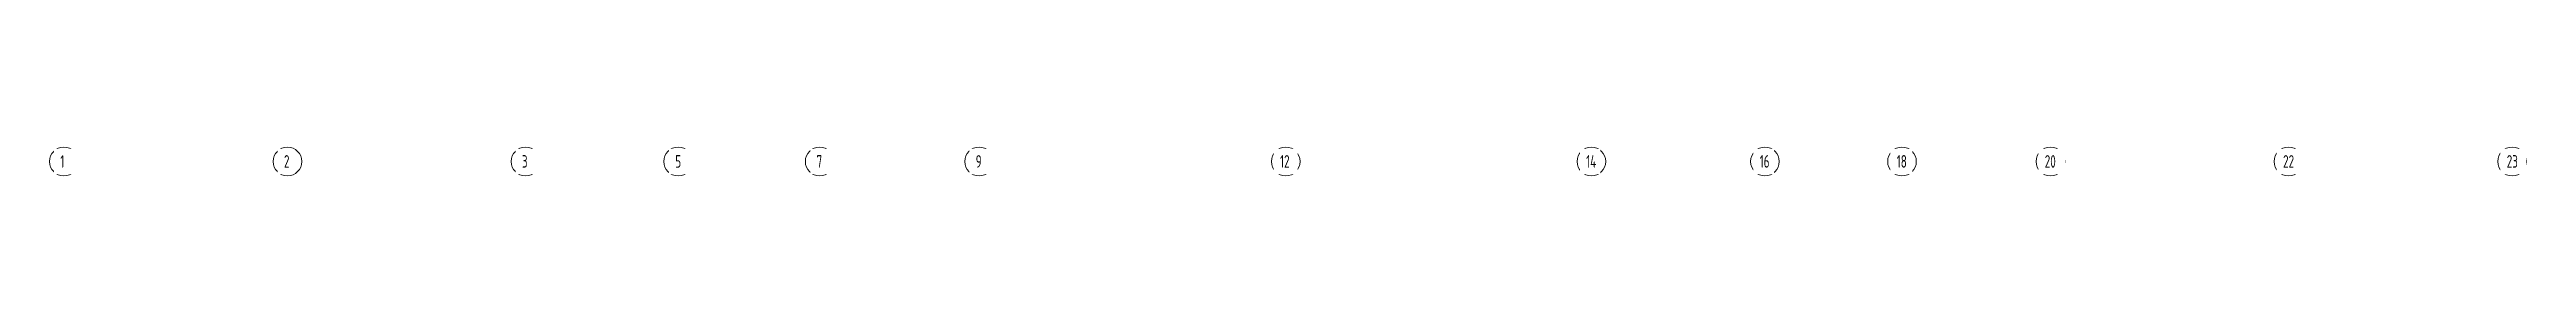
# Model space of a CAD drawing. Header units: millimetres. Extents: x -4447806 to 13389969, y -2188499 to 852203.
# Drawn here: x 4436638 to 4505853, y -619500 to -618700 of the extents above; entities that cross this region are included whole.
import ezdxf

# ---------------------------------------------------------------- set-up
doc = ezdxf.new("R2010")
doc.units = ezdxf.units.MM
doc.layers.add('АР_Оси', color=195, linetype='Continuous', lineweight=9)
doc.styles.add('ГОСТ 2.304', font='CS_Gost2304.shx')

msp = doc.modelspace()

# ---------------------------------------------------------------- linework, layer by layer
at = {"layer": 'АР_Оси', "ltscale": 0.5}
for centre in [(4437037.91, -619100.387), (4443287.91, -619100.387), (4449937.91, -619100.387), (4454202.91, -619100.387), (4458157.91, -619100.387), (4462612.91, -619100.387), (4471182.91, -619100.387), (4479722.91, -619100.387), (4484572.91, -619100.387), (4488402.91, -619100.387), (4492552.91, -619100.387), (4499202.91, -619100.387), (4505452.91, -619100.387)]:
    msp.add_circle(centre, 400, dxfattribs=at)

# ---------------------------------------------------------------- next in the draw order: texts
at = {"layer": 'АР_Оси', "char_height": 350, "attachment_point": 1, "line_spacing_factor": 1.149209, "style": 'ГОСТ 2.304', "bg_fill": 2}
for s, insert in [('{\\W0.8;1}', (4436938.089, -618922.608)), ('{\\W0.8;3}', (4449838.089, -618922.608)), ('{\\W0.8;5}', (4454122.505, -618922.608)), ('{\\W0.8;7}', (4458071.242, -618922.608)), ('{\\W0.8;9}', (4462518.244, -618922.608))]:
    msp.add_mtext(s, dxfattribs=dict(at, insert=insert))
for s, insert, width in [('{\\W0.8;2}', (4443188.089, -618922.608), 114.62878), ('{\\W0.8;12}', (4471023.421, -618922.608), 318.21817), ('{\\W0.8;14}', (4479576.271, -618922.608), 224.23577), ('{\\W0.8;16}', (4484426.271, -618922.608), 224.23577), ('{\\W0.8;18}', (4488255.444, -618922.608), 258.62776), ('{\\W0.8;20}', (4492391.62, -618922.608), 392.56079), ('{\\W0.8;22}', (4499051.574, -618922.608), 520.89044), ('{\\W0.8;23}', (4505301.484, -618922.608), 370.76242)]:
    msp.add_mtext(s, dxfattribs=dict(at, insert=insert, width=width))

doc.saveas('drawing.dxf')
